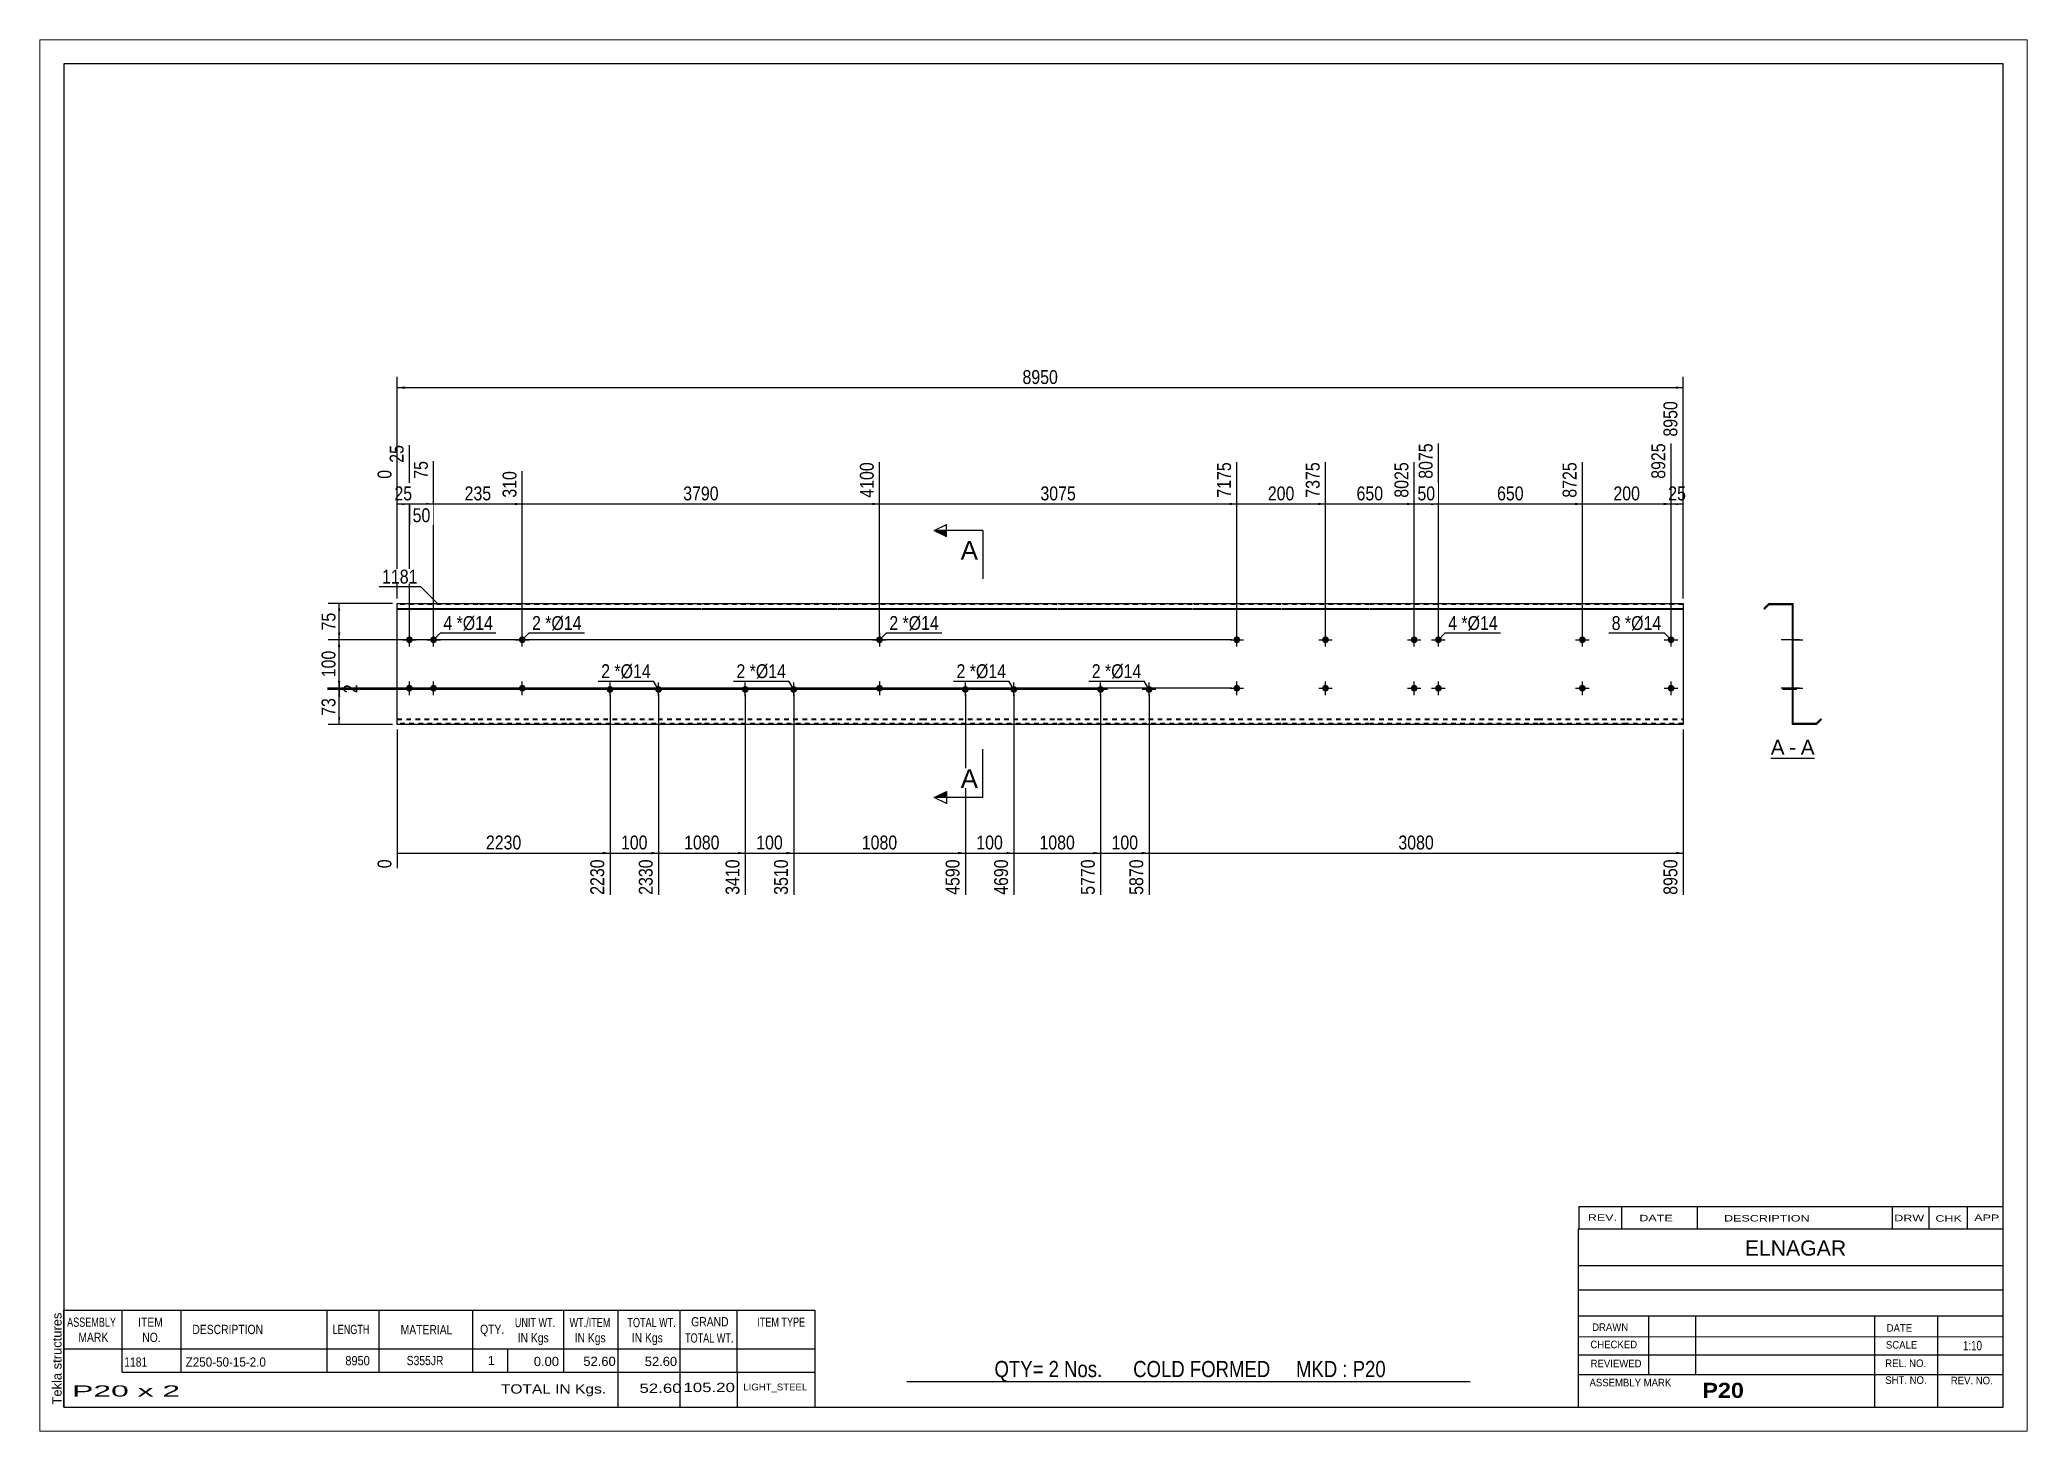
# Paper-space layout 'Layout1' of a CAD drawing. Header units: millimetres. Extents: x 0 to 410, y 0 to 287.
# The model-space entities are those that its viewports show. They can reach past a viewport. Long polylines and large blocks are cut down to what shows.
import ezdxf

# ---------------------------------------------------------------- set-up
doc = ezdxf.new("R2010")
doc.units = ezdxf.units.MM
doc.linetypes.add('DXK_LINE_DOT1', pattern=[1.8814, 0.9407, -0.9407])
doc.layers.add('Viewport layer', color=7, linetype='Continuous', plot=False)
doc.styles.add('Arial', font='ARIAL.TTF', dxfattribs={"height": 0.2})
doc.styles.add('Arial Bold', font='ARIALBD.TTF', dxfattribs={"height": 0.2})
doc.styles.add('Arial Narrow', font='ARIALN.TTF', dxfattribs={"height": 0.2})

# ---------------------------------------------------------------- blocks, each defined once
blk = doc.blocks.new('Unknown-629082387-1783')
at = {"color": 5, "linetype": 'Continuous'}
for p, q in [((331.25, 123.75), (-68.75, 123.75)), ((-68.75, 123.75), (-68.75, -153.25)), ((331.25, -153.25), (331.25, 123.75)), ((-68.75, -153.25), (331.25, -153.25))]:
    blk.add_line(p, q, dxfattribs=at)
at = {"color": 174, "linetype": 'Continuous', "style": 'Arial'}
blk.add_text('Tekla structures', height=1.9102, rotation=90, dxfattribs=at).set_placement((-69.25, -152.75))
blk = doc.blocks.new('Unknown-629082387-12 - 1235')
at = {"color": 7, "linetype": 'Continuous'}
blk.add_line((283.34, -19.45), (292.37, -19.45), dxfattribs=at)
at = {"color": 0, "linetype": 'Continuous'}
blk.add_wipeout([(286.19, -18.7), (286.19, -15.5), (283.34, -15.5), (283.34, -18.7)], dxfattribs=at)
blk.add_wipeout([(288.57, -18.7), (288.57, -15.5), (287.15, -15.5), (287.15, -18.7)], dxfattribs=at)
at = {"color": 96, "linetype": 'Continuous', "style": 'Arial'}
blk.add_text('A', height=3.06, dxfattribs=at).set_placement((283.34, -18.7))
at = {"color": 0, "linetype": 'Continuous'}
blk.add_wipeout([(292.37, -18.7), (292.37, -15.5), (289.53, -15.5), (289.53, -18.7)], dxfattribs=at)
at = {"color": 96, "linetype": 'Continuous', "style": 'Arial'}
for s, p in [('A', (289.53, -18.7)), ('-', (287.15, -18.7))]:
    blk.add_text(s, height=3.06, dxfattribs=at).set_placement(p)
blk = doc.blocks.new('Bolt-629082387-1223 - 1203')
at = {"linetype": 'Continuous'}
for points in [[(172.49, 5, -1), (173.89, 5, -1)], [(262.07, 5, -1), (263.47, 5, -1)]]:
    blk.add_hatch(color=3, dxfattribs=at).paths.add_polyline_path(points)
at = {"color": 3, "linetype": 'Continuous'}
for p, q in [((171.79, 5), (174.59, 5)), ((173.19, 3.6), (173.19, 6.4)), ((261.37, 5), (264.17, 5)), ((262.77, 3.6), (262.77, 6.4))]:
    blk.add_line(p, q, dxfattribs=at)
blk = doc.blocks.new('Part-629082387-1218 - 1203')
at = {"color": 2, "linetype": 'Continuous'}
for p, q in [((0, -12.5), (0, 12.5)), ((0, 12.5), (16.6, 12.5)), ((16.7, 12.5), (34.89, 12.5)), ((34.99, 12.5), (62.79, 12.5)), ((62.89, 12.5), (90.69, 12.5)), ((90.79, 12.5), (108.19, 12.5)), ((108.29, 12.5), (136.09, 12.5)), ((136.19, 12.5), (163.99, 12.5)), ((164.09, 12.5), (182.28, 12.5)), ((182.38, 12.5), (200.58, 12.5)), ((200.68, 12.5), (235.28, 12.5)), ((235.38, 12.5), (253.57, 12.5)), ((253.67, 12.5), (265.27, 12.5)), ((265.27, 12.5), (265.27, -12.5)), ((0, 11.44), (16.6, 11.44)), ((0, 11.3), (16.6, 11.3)), ((16.7, 11.44), (34.89, 11.44)), ((16.7, 11.3), (34.89, 11.3)), ((34.99, 11.44), (62.79, 11.44)), ((34.99, 11.3), (62.79, 11.3)), ((62.89, 11.44), (90.69, 11.44)), ((62.89, 11.3), (90.69, 11.3)), ((90.79, 11.44), (108.19, 11.44)), ((90.79, 11.3), (108.19, 11.3)), ((108.29, 11.44), (136.09, 11.44)), ((108.29, 11.3), (136.09, 11.3)), ((136.19, 11.44), (163.99, 11.44)), ((136.19, 11.3), (163.99, 11.3)), ((164.09, 11.44), (182.28, 11.44)), ((164.09, 11.3), (182.28, 11.3)), ((182.38, 11.44), (200.58, 11.44)), ((182.38, 11.3), (200.58, 11.3)), ((200.68, 11.44), (235.28, 11.44)), ((200.68, 11.3), (235.28, 11.3)), ((235.38, 11.44), (253.57, 11.44)), ((235.38, 11.3), (253.57, 11.3)), ((253.67, 11.44), (265.27, 11.44)), ((253.67, 11.3), (265.27, 11.3)), ((16.6, -12.5), (0, -12.5)), ((34.89, -12.5), (16.7, -12.5)), ((62.79, -12.5), (34.99, -12.5)), ((90.69, -12.5), (62.89, -12.5)), ((108.19, -12.5), (90.79, -12.5)), ((136.09, -12.5), (108.29, -12.5)), ((163.99, -12.5), (136.19, -12.5)), ((182.28, -12.5), (164.09, -12.5)), ((200.58, -12.5), (182.38, -12.5)), ((235.28, -12.5), (200.68, -12.5)), ((253.57, -12.5), (235.38, -12.5)), ((265.27, -12.5), (253.67, -12.5))]:
    blk.add_line(p, q, dxfattribs=at)
at = {"color": 7, "linetype": 'DXK_LINE_DOT1'}
for p, q in [((16.6, 12.3), (0, 12.3)), ((34.89, 12.3), (16.7, 12.3)), ((62.79, 12.3), (34.99, 12.3)), ((90.69, 12.3), (62.89, 12.3)), ((108.19, 12.3), (90.79, 12.3)), ((136.09, 12.3), (108.29, 12.3)), ((163.99, 12.3), (136.19, 12.3)), ((182.28, 12.3), (164.09, 12.3)), ((200.58, 12.3), (182.38, 12.3)), ((235.28, 12.3), (200.68, 12.3)), ((253.57, 12.3), (235.38, 12.3)), ((265.27, 12.3), (253.67, 12.3)), ((0, -11.3), (16.6, -11.3)), ((0, -11.44), (16.6, -11.44)), ((16.6, -12.3), (0, -12.3)), ((16.7, -11.3), (34.89, -11.3)), ((16.7, -11.44), (34.89, -11.44)), ((34.89, -12.3), (16.7, -12.3)), ((34.99, -11.3), (62.79, -11.3)), ((34.99, -11.44), (62.79, -11.44)), ((62.79, -12.3), (34.99, -12.3)), ((62.89, -11.3), (90.69, -11.3)), ((62.89, -11.44), (90.69, -11.44)), ((90.69, -12.3), (62.89, -12.3)), ((90.79, -11.3), (108.19, -11.3)), ((90.79, -11.44), (108.19, -11.44)), ((108.19, -12.3), (90.79, -12.3)), ((108.29, -11.3), (136.09, -11.3)), ((108.29, -11.44), (136.09, -11.44)), ((136.09, -12.3), (108.29, -12.3)), ((136.19, -11.3), (163.99, -11.3)), ((136.19, -11.44), (163.99, -11.44)), ((163.99, -12.3), (136.19, -12.3)), ((164.09, -11.3), (182.28, -11.3)), ((164.09, -11.44), (182.28, -11.44)), ((182.28, -12.3), (164.09, -12.3)), ((182.38, -11.3), (200.58, -11.3)), ((182.38, -11.44), (200.58, -11.44)), ((200.58, -12.3), (182.38, -12.3)), ((200.68, -11.3), (235.28, -11.3)), ((200.68, -11.44), (235.28, -11.44)), ((235.28, -12.3), (200.68, -12.3)), ((235.38, -11.3), (253.57, -11.3)), ((235.38, -11.44), (253.57, -11.44)), ((253.57, -12.3), (235.38, -12.3)), ((253.67, -11.3), (265.27, -11.3)), ((253.67, -11.44), (265.27, -11.44)), ((265.27, -12.3), (253.67, -12.3))]:
    blk.add_line(p, q, dxfattribs=at)
blk = doc.blocks.new('Bolt-629082387-1219 - 1203')
at = {"linetype": 'Continuous'}
for points in [[(190.78, 5, -1), (192.18, 5, -1)], [(243.77, 5, -1), (245.17, 5, -1)]]:
    blk.add_hatch(color=3, dxfattribs=at).paths.add_polyline_path(points)
at = {"color": 3, "linetype": 'Continuous'}
for p, q in [((190.08, 5), (192.88, 5)), ((191.48, 3.6), (191.48, 6.4)), ((243.07, 5), (245.87, 5)), ((244.47, 3.6), (244.47, 6.4))]:
    blk.add_line(p, q, dxfattribs=at)
blk = doc.blocks.new('Bolt-629082387-1220 - 1203')
at = {"linetype": 'Continuous'}
for points in [[(209.08, 5, -1), (210.48, 5, -1)], [(214.08, 5, -1), (215.48, 5, -1)], [(209.08, -5, -1), (210.48, -5, -1)], [(214.08, -5, -1), (215.48, -5, -1)]]:
    blk.add_hatch(color=3, dxfattribs=at).paths.add_polyline_path(points)
at = {"color": 3, "linetype": 'Continuous'}
for p, q in [((208.38, 5), (211.18, 5)), ((209.78, 3.6), (209.78, 6.4)), ((213.38, 5), (216.18, 5)), ((214.78, 3.6), (214.78, 6.4)), ((209.78, -6.4), (209.78, -3.6)), ((214.78, -6.4), (214.78, -3.6)), ((208.38, -5), (211.18, -5)), ((213.38, -5), (216.18, -5))]:
    blk.add_line(p, q, dxfattribs=at)
blk = doc.blocks.new('Bolt-629082387-1221 - 1203')
at = {"linetype": 'Continuous'}
for points in [[(190.78, -5, -1), (192.18, -5, -1)], [(243.77, -5, -1), (245.17, -5, -1)]]:
    blk.add_hatch(color=3, dxfattribs=at).paths.add_polyline_path(points)
at = {"color": 3, "linetype": 'Continuous'}
for p, q in [((191.48, -6.4), (191.48, -3.6)), ((244.47, -6.4), (244.47, -3.6)), ((190.08, -5), (192.88, -5)), ((243.07, -5), (245.87, -5))]:
    blk.add_line(p, q, dxfattribs=at)
blk = doc.blocks.new('Bolt-629082387-1222 - 1203')
at = {"linetype": 'Continuous'}
for points in [[(172.49, -5, -1), (173.89, -5, -1)], [(262.07, -5, -1), (263.47, -5, -1)]]:
    blk.add_hatch(color=3, dxfattribs=at).paths.add_polyline_path(points)
at = {"color": 3, "linetype": 'Continuous'}
for p, q in [((173.19, -6.4), (173.19, -3.6)), ((262.77, -6.4), (262.77, -3.6)), ((171.79, -5), (174.59, -5)), ((261.37, -5), (264.17, -5))]:
    blk.add_line(p, q, dxfattribs=at)
blk = doc.blocks.new('Bolt-629082387-1224 - 1203')
at = {"linetype": 'Continuous'}
for points in [[(100.19, 5, -1), (98.79, 5, -1)], [(100.19, -5, -1), (98.79, -5, -1)]]:
    blk.add_hatch(color=3, dxfattribs=at).paths.add_polyline_path(points)
at = {"color": 3, "linetype": 'Continuous'}
for p, q in [((98.09, 5), (100.89, 5)), ((99.49, 6.4), (99.49, 3.6)), ((99.49, -3.6), (99.49, -6.4)), ((98.09, -5), (100.89, -5))]:
    blk.add_line(p, q, dxfattribs=at)
blk = doc.blocks.new('Bolt-629082387-1225 - 1203')
at = {"linetype": 'Continuous'}
for points in [[(25.09, 5, -1), (26.49, 5, -1)], [(25.09, -5, -1), (26.49, -5, -1)]]:
    blk.add_hatch(color=3, dxfattribs=at).paths.add_polyline_path(points)
at = {"color": 3, "linetype": 'Continuous'}
for p, q in [((24.39, 5), (27.19, 5)), ((25.79, 3.6), (25.79, 6.4)), ((25.79, -6.4), (25.79, -3.6)), ((24.39, -5), (27.19, -5))]:
    blk.add_line(p, q, dxfattribs=at)
blk = doc.blocks.new('Bolt-629082387-1226 - 1203')
at = {"linetype": 'Continuous'}
for points in [[(145.09, -5.95, -1), (145.09, -4.55, -1)], [(155.09, -5.95, -1), (155.09, -4.55, -1)]]:
    blk.add_hatch(color=3, dxfattribs=at).paths.add_polyline_path(points)
at = {"color": 3, "linetype": 'Continuous'}
for p, q in [((145.09, -6.65), (145.09, -3.85)), ((155.09, -6.65), (155.09, -3.85)), ((146.49, -5.25), (143.69, -5.25)), ((156.49, -5.25), (153.69, -5.25))]:
    blk.add_line(p, q, dxfattribs=at)
blk = doc.blocks.new('Bolt-629082387-1227 - 1203')
at = {"linetype": 'Continuous'}
for points in [[(117.19, -5.95, -1), (117.19, -4.55, -1)], [(127.19, -5.95, -1), (127.19, -4.55, -1)]]:
    blk.add_hatch(color=3, dxfattribs=at).paths.add_polyline_path(points)
at = {"color": 3, "linetype": 'Continuous'}
for p, q in [((117.19, -6.65), (117.19, -3.85)), ((127.19, -6.65), (127.19, -3.85)), ((118.59, -5.25), (115.79, -5.25)), ((128.59, -5.25), (125.79, -5.25))]:
    blk.add_line(p, q, dxfattribs=at)
blk = doc.blocks.new('Bolt-629082387-1228 - 1203')
at = {"linetype": 'Continuous'}
for points in [[(71.79, -5.95, -1), (71.79, -4.55, -1)], [(81.79, -5.95, -1), (81.79, -4.55, -1)]]:
    blk.add_hatch(color=3, dxfattribs=at).paths.add_polyline_path(points)
at = {"color": 3, "linetype": 'Continuous'}
for p, q in [((71.79, -6.65), (71.79, -3.85)), ((81.79, -6.65), (81.79, -3.85)), ((73.19, -5.25), (70.39, -5.25)), ((83.19, -5.25), (80.39, -5.25))]:
    blk.add_line(p, q, dxfattribs=at)
blk = doc.blocks.new('Bolt-629082387-1229 - 1203')
at = {"linetype": 'Continuous'}
for points in [[(43.89, -5.95, -1), (43.89, -4.55, -1)], [(53.89, -5.95, -1), (53.89, -4.55, -1)]]:
    blk.add_hatch(color=3, dxfattribs=at).paths.add_polyline_path(points)
at = {"color": 3, "linetype": 'Continuous'}
for p, q in [((43.89, -6.65), (43.89, -3.85)), ((53.89, -6.65), (53.89, -3.85)), ((45.29, -5.25), (42.49, -5.25)), ((55.29, -5.25), (52.49, -5.25))]:
    blk.add_line(p, q, dxfattribs=at)
blk = doc.blocks.new('Bolt-629082387-1230 - 1203')
at = {"linetype": 'Continuous'}
for points in [[(1.8, 5, -1), (3.2, 5, -1)], [(6.8, 5, -1), (8.2, 5, -1)], [(1.8, -5, -1), (3.2, -5, -1)], [(6.8, -5, -1), (8.2, -5, -1)]]:
    blk.add_hatch(color=3, dxfattribs=at).paths.add_polyline_path(points)
at = {"color": 3, "linetype": 'Continuous'}
for p, q in [((1.1, 5), (3.9, 5)), ((2.5, 3.6), (2.5, 6.4)), ((6.1, 5), (8.9, 5)), ((7.5, 3.6), (7.5, 6.4)), ((2.5, -6.4), (2.5, -3.6)), ((7.5, -6.4), (7.5, -3.6)), ((1.1, -5), (3.9, -5)), ((6.1, -5), (8.9, -5))]:
    blk.add_line(p, q, dxfattribs=at)
blk = doc.blocks.new('Bolt-629082387-1240 - 1235')
at = {"linetype": 'Continuous'}
blk.add_hatch(color=3, dxfattribs=at).paths.add_polyline_path([(287.76, -4.3), (287.76, -5.7), (287.96, -5.7), (287.96, -4.3)])
blk.add_hatch(color=3, dxfattribs=at).paths.add_polyline_path([(287.76, -4.3), (287.76, -5.7), (287.96, -5.7), (287.96, -4.3)])
at = {"color": 3, "linetype": 'Continuous'}
for p, q in [((288.76, -5), (285.46, -5)), ((288.76, -5), (285.46, -5)), ((287.96, -4.3), (287.76, -4.3)), ((287.96, -4.3), (287.76, -4.3)), ((287.96, -5.7), (287.76, -5.7)), ((287.96, -5.7), (287.76, -5.7))]:
    blk.add_line(p, q, dxfattribs=at)
blk = doc.blocks.new('Part-629082387-1237 - 1235')
at = {"color": 2, "linetype": 'Continuous'}
for p, q in [((282.96, 12.5), (281.9, 11.44)), ((282.96, 12.5), (287.96, 12.5)), ((287.96, -12.3), (287.96, 12.5)), ((281.9, 11.44), (282.04, 11.3)), ((282.04, 11.3), (283.04, 12.3)), ((283.04, 12.3), (287.76, 12.3)), ((287.76, 12.3), (287.76, -12.5)), ((292.68, -12.3), (287.96, -12.3)), ((293.68, -11.3), (292.68, -12.3)), ((292.76, -12.5), (293.82, -11.44)), ((293.82, -11.44), (293.68, -11.3)), ((292.76, -12.5), (287.76, -12.5))]:
    blk.add_line(p, q, dxfattribs=at)
blk = doc.blocks.new('Bolt-629082387-1238 - 1235')
at = {"linetype": 'Continuous'}
blk.add_hatch(color=3, dxfattribs=at).paths.add_polyline_path([(287.76, 5.7), (287.76, 4.3), (287.96, 4.3), (287.96, 5.7)])
blk.add_hatch(color=3, dxfattribs=at).paths.add_polyline_path([(287.76, 5.7), (287.76, 4.3), (287.96, 4.3), (287.96, 5.7)])
at = {"color": 3, "linetype": 'Continuous'}
for p, q in [((288.76, 5), (285.46, 5)), ((288.76, 5), (285.46, 5)), ((287.96, 5.7), (287.76, 5.7)), ((287.96, 5.7), (287.76, 5.7)), ((287.96, 4.3), (287.76, 4.3)), ((287.96, 4.3), (287.76, 4.3))]:
    blk.add_line(p, q, dxfattribs=at)
blk = doc.blocks.new('Bolt-629082387-1239 - 1235')
at = {"linetype": 'Continuous'}
for points in [[(287.76, 5.7), (287.76, 4.3), (287.96, 4.3), (287.96, 5.7)], [(287.76, 5.7), (287.76, 4.3), (287.96, 4.3), (287.96, 5.7)], [(287.76, -4.3), (287.76, -5.7), (287.96, -5.7), (287.96, -4.3)], [(287.76, -4.3), (287.76, -5.7), (287.96, -5.7), (287.96, -4.3)]]:
    blk.add_hatch(color=3, dxfattribs=at).paths.add_polyline_path(points)
at = {"color": 3, "linetype": 'Continuous'}
for p, q in [((289.26, 5), (285.46, 5)), ((289.26, 5), (285.46, 5)), ((287.96, 5.7), (287.76, 5.7)), ((287.96, 5.7), (287.76, 5.7)), ((287.96, 4.3), (287.76, 4.3)), ((287.96, 4.3), (287.76, 4.3)), ((289.26, -5), (285.46, -5)), ((289.26, -5), (285.46, -5)), ((287.96, -4.3), (287.76, -4.3)), ((287.96, -4.3), (287.76, -4.3)), ((287.96, -5.7), (287.76, -5.7)), ((287.96, -5.7), (287.76, -5.7))]:
    blk.add_line(p, q, dxfattribs=at)
blk = doc.blocks.new('Bolt-629082387-1241 - 1235')
at = {"linetype": 'Continuous'}
blk.add_hatch(color=3, dxfattribs=at).paths.add_polyline_path([(287.76, -4.3), (287.76, -5.7), (287.96, -5.7), (287.96, -4.3)])
blk.add_hatch(color=3, dxfattribs=at).paths.add_polyline_path([(287.76, -4.3), (287.76, -5.7), (287.96, -5.7), (287.96, -4.3)])
at = {"color": 3, "linetype": 'Continuous'}
for p, q in [((288.76, -5), (285.46, -5)), ((288.76, -5), (285.46, -5)), ((287.96, -4.3), (287.76, -4.3)), ((287.96, -4.3), (287.76, -4.3)), ((287.96, -5.7), (287.76, -5.7)), ((287.96, -5.7), (287.76, -5.7))]:
    blk.add_line(p, q, dxfattribs=at)
blk = doc.blocks.new('Bolt-629082387-1242 - 1235')
at = {"linetype": 'Continuous'}
blk.add_hatch(color=3, dxfattribs=at).paths.add_polyline_path([(287.76, 5.7), (287.76, 4.3), (287.96, 4.3), (287.96, 5.7)])
blk.add_hatch(color=3, dxfattribs=at).paths.add_polyline_path([(287.76, 5.7), (287.76, 4.3), (287.96, 4.3), (287.96, 5.7)])
at = {"color": 3, "linetype": 'Continuous'}
for p, q in [((288.76, 5), (285.46, 5)), ((288.76, 5), (285.46, 5)), ((287.96, 5.7), (287.76, 5.7)), ((287.96, 5.7), (287.76, 5.7)), ((287.96, 4.3), (287.76, 4.3)), ((287.96, 4.3), (287.76, 4.3))]:
    blk.add_line(p, q, dxfattribs=at)
blk = doc.blocks.new('Bolt-629082387-1243 - 1235')
at = {"linetype": 'Continuous'}
for points in [[(287.96, 4.3), (287.96, 5.7), (287.76, 5.7), (287.76, 4.3)], [(287.96, -5.7), (287.96, -4.3), (287.76, -4.3), (287.76, -5.7)]]:
    blk.add_hatch(color=3, dxfattribs=at).paths.add_polyline_path(points)
at = {"color": 3, "linetype": 'Continuous'}
for p, q in [((287.76, 5.7), (287.96, 5.7)), ((287.76, 5), (289.96, 5)), ((287.76, 4.3), (287.96, 4.3)), ((287.76, -4.3), (287.96, -4.3)), ((287.76, -5), (289.96, -5)), ((287.76, -5.7), (287.96, -5.7))]:
    blk.add_line(p, q, dxfattribs=at)
blk = doc.blocks.new('Bolt-629082387-1244 - 1235')
at = {"linetype": 'Continuous'}
for points in [[(287.76, 5.7), (287.76, 4.3), (287.96, 4.3), (287.96, 5.7)], [(287.76, -4.3), (287.76, -5.7), (287.96, -5.7), (287.96, -4.3)]]:
    blk.add_hatch(color=3, dxfattribs=at).paths.add_polyline_path(points)
at = {"color": 3, "linetype": 'Continuous'}
for p, q in [((288.76, 5), (285.46, 5)), ((287.96, 5.7), (287.76, 5.7)), ((287.96, 4.3), (287.76, 4.3)), ((288.76, -5), (285.46, -5)), ((287.96, -4.3), (287.76, -4.3)), ((287.96, -5.7), (287.76, -5.7))]:
    blk.add_line(p, q, dxfattribs=at)
blk = doc.blocks.new('Bolt-629082387-1245 - 1235')
at = {"linetype": 'Continuous'}
blk.add_hatch(color=3, dxfattribs=at).paths.add_polyline_path([(287.96, -5.95), (287.96, -4.55), (287.76, -4.55), (287.76, -5.95)])
blk.add_hatch(color=3, dxfattribs=at).paths.add_polyline_path([(287.96, -5.95), (287.96, -4.55), (287.76, -4.55), (287.76, -5.95)])
at = {"color": 3, "linetype": 'Continuous'}
for p, q in [((288.71, -5.25), (285.76, -5.25)), ((288.71, -5.25), (285.76, -5.25)), ((287.96, -4.55), (287.76, -4.55)), ((287.96, -4.55), (287.76, -4.55)), ((287.96, -5.95), (287.76, -5.95)), ((287.96, -5.95), (287.76, -5.95))]:
    blk.add_line(p, q, dxfattribs=at)
blk = doc.blocks.new('Bolt-629082387-1246 - 1235')
at = {"linetype": 'Continuous'}
blk.add_hatch(color=3, dxfattribs=at).paths.add_polyline_path([(287.96, -5.95), (287.96, -4.55), (287.76, -4.55), (287.76, -5.95)])
blk.add_hatch(color=3, dxfattribs=at).paths.add_polyline_path([(287.96, -5.95), (287.96, -4.55), (287.76, -4.55), (287.76, -5.95)])
at = {"color": 3, "linetype": 'Continuous'}
for p, q in [((288.71, -5.25), (285.76, -5.25)), ((288.71, -5.25), (285.76, -5.25)), ((287.96, -4.55), (287.76, -4.55)), ((287.96, -4.55), (287.76, -4.55)), ((287.96, -5.95), (287.76, -5.95)), ((287.96, -5.95), (287.76, -5.95))]:
    blk.add_line(p, q, dxfattribs=at)
blk = doc.blocks.new('Bolt-629082387-1247 - 1235')
at = {"linetype": 'Continuous'}
blk.add_hatch(color=3, dxfattribs=at).paths.add_polyline_path([(287.96, -5.95), (287.96, -4.55), (287.76, -4.55), (287.76, -5.95)])
blk.add_hatch(color=3, dxfattribs=at).paths.add_polyline_path([(287.96, -5.95), (287.96, -4.55), (287.76, -4.55), (287.76, -5.95)])
at = {"color": 3, "linetype": 'Continuous'}
for p, q in [((288.71, -5.25), (285.76, -5.25)), ((288.71, -5.25), (285.76, -5.25)), ((287.96, -4.55), (287.76, -4.55)), ((287.96, -4.55), (287.76, -4.55)), ((287.96, -5.95), (287.76, -5.95)), ((287.96, -5.95), (287.76, -5.95))]:
    blk.add_line(p, q, dxfattribs=at)
blk = doc.blocks.new('Bolt-629082387-1248 - 1235')
at = {"linetype": 'Continuous'}
blk.add_hatch(color=3, dxfattribs=at).paths.add_polyline_path([(287.96, -5.95), (287.96, -4.55), (287.76, -4.55), (287.76, -5.95)])
blk.add_hatch(color=3, dxfattribs=at).paths.add_polyline_path([(287.96, -5.95), (287.96, -4.55), (287.76, -4.55), (287.76, -5.95)])
at = {"color": 3, "linetype": 'Continuous'}
for p, q in [((288.71, -5.25), (285.76, -5.25)), ((288.71, -5.25), (285.76, -5.25)), ((287.96, -4.55), (287.76, -4.55)), ((287.96, -4.55), (287.76, -4.55)), ((287.96, -5.95), (287.76, -5.95)), ((287.96, -5.95), (287.76, -5.95))]:
    blk.add_line(p, q, dxfattribs=at)
blk = doc.blocks.new('Bolt-629082387-1249 - 1235')
at = {"linetype": 'Continuous'}
for points in [[(287.76, 5.7), (287.76, 4.3), (287.96, 4.3), (287.96, 5.7)], [(287.76, 5.7), (287.76, 4.3), (287.96, 4.3), (287.96, 5.7)], [(287.76, -4.3), (287.76, -5.7), (287.96, -5.7), (287.96, -4.3)], [(287.76, -4.3), (287.76, -5.7), (287.96, -5.7), (287.96, -4.3)]]:
    blk.add_hatch(color=3, dxfattribs=at).paths.add_polyline_path(points)
at = {"color": 3, "linetype": 'Continuous'}
for p, q in [((289.26, 5), (285.46, 5)), ((289.26, 5), (285.46, 5)), ((287.96, 5.7), (287.76, 5.7)), ((287.96, 5.7), (287.76, 5.7)), ((287.96, 4.3), (287.76, 4.3)), ((287.96, 4.3), (287.76, 4.3)), ((289.26, -5), (285.46, -5)), ((289.26, -5), (285.46, -5)), ((287.96, -4.3), (287.76, -4.3)), ((287.96, -4.3), (287.76, -4.3)), ((287.96, -5.7), (287.76, -5.7)), ((287.96, -5.7), (287.76, -5.7))]:
    blk.add_line(p, q, dxfattribs=at)
blk = doc.blocks.new('StraightDimension-629082387-1357 - 1203')
at = {"linetype": 'Continuous'}
for points in [[(-11.75, -3.5), (-12, -5), (-12.25, -3.5)], [(-12.25, -6.75), (-12, -5.25), (-11.75, -6.75)]]:
    blk.add_hatch(color=7, dxfattribs=at).paths.add_polyline_path(points)
at = {"color": 7, "linetype": 'Continuous'}
for p, q in [((172.19, -5), (-14.4, -5)), ((144.09, -5.25), (-14.4, -5.25)), ((-12, -5.25), (-12, -5))]:
    blk.add_line(p, q, dxfattribs=at)
at = {"color": 0}
blk.add_wipeout([(-7.65, -3.61), (-11.85, -3.61), (-11.85, -6.64), (-7.65, -6.64)], dxfattribs=at)
at = {"color": 3, "style": 'Arial Narrow'}
blk.add_text('2', height=2.86, rotation=90.0002, dxfattribs=at).set_placement((-8.25, -6.04))
blk = doc.blocks.new('StraightDimension-629082387-1356 - 1203')
at = {"linetype": 'Continuous'}
for points in [[(-12.25, 3.5), (-12, 5), (-11.75, 3.5)], [(-11.75, -3.5), (-12, -5), (-12.25, -3.5)]]:
    blk.add_hatch(color=7, dxfattribs=at).paths.add_polyline_path(points)
at = {"color": 7, "linetype": 'Continuous'}
for p, q in [((172.19, 5), (-14.25, 5)), ((-12, -5), (-12, 5)), ((172.19, -5), (-14.25, -5))]:
    blk.add_line(p, q, dxfattribs=at)
at = {"color": 0}
blk.add_wipeout([(-12.15, 3.34), (-16.35, 3.34), (-16.35, -3.34), (-12.15, -3.34)], dxfattribs=at)
at = {"color": 3, "style": 'Arial Narrow'}
blk.add_text('100', height=2.863, rotation=90.0002, dxfattribs=at).set_placement((-12.75, -2.74))
blk = doc.blocks.new('StraightDimension-629082387-1355 - 1203')
at = {"linetype": 'Continuous'}
for points in [[(-12.25, 11), (-12, 12.5), (-11.75, 11)], [(-11.75, 6.5), (-12, 5), (-12.25, 6.5)]]:
    blk.add_hatch(color=7, dxfattribs=at).paths.add_polyline_path(points)
at = {"color": 7, "linetype": 'Continuous'}
for p, q in [((-1, 12.5), (-14.25, 12.5)), ((-12, 5), (-12, 12.5)), ((172.19, 5), (-14.25, 5))]:
    blk.add_line(p, q, dxfattribs=at)
at = {"color": 0}
blk.add_wipeout([(-12.15, 11.18), (-16.35, 11.18), (-16.35, 6.32), (-12.15, 6.32)], dxfattribs=at)
at = {"color": 3, "style": 'Arial Narrow'}
blk.add_text('75', height=2.863, rotation=90.0002, dxfattribs=at).set_placement((-12.75, 6.92))
blk = doc.blocks.new('StraightDimension-629082387-1270 - 1203')
at = {"linetype": 'Continuous'}
blk.add_hatch(color=7, dxfattribs=at).paths.add_polyline_path([(208.28, 33.25), (209.78, 33), (208.28, 32.75)])
at = {"color": 7, "linetype": 'Continuous'}
for p, q in [((191.48, 6), (191.48, 41.61)), ((209.78, 6), (209.78, 41.61)), ((191.48, 33), (209.78, 33))]:
    blk.add_line(p, q, dxfattribs=at)
at = {"color": 0}
blk.add_wipeout([(203.97, 33.15), (203.97, 37.35), (197.29, 37.35), (197.29, 33.15)], dxfattribs=at)
at = {"color": 0, "linetype": 'Continuous'}
blk.add_wipeout([(209.18, 42.21), (204.98, 42.21), (204.98, 33.7), (209.18, 33.7)], dxfattribs=at)
at = {"color": 3, "linetype": 'Continuous', "style": 'Arial Narrow'}
blk.add_text('8025', height=2.863, rotation=90.0002, dxfattribs=at).set_placement((208.58, 34.3))
at = {"color": 3, "style": 'Arial Narrow'}
blk.add_text('650', height=2.863, dxfattribs=at).set_placement((197.89, 33.75))
blk = doc.blocks.new('StraightDimension-629082387-1272 - 1203')
at = {"linetype": 'Continuous'}
blk.add_hatch(color=7, dxfattribs=at).paths.add_polyline_path([(171.69, 33.25), (173.19, 33), (171.69, 32.75)])
at = {"color": 7, "linetype": 'Continuous'}
for p, q in [((99.49, 6), (99.49, 41.61)), ((173.19, 6), (173.19, 41.61)), ((99.49, 33), (173.19, 33))]:
    blk.add_line(p, q, dxfattribs=at)
at = {"color": 0, "linetype": 'Continuous'}
blk.add_wipeout([(172.59, 42.21), (168.39, 42.21), (168.39, 33.7), (172.59, 33.7)], dxfattribs=at)
at = {"color": 0}
blk.add_wipeout([(140.6, 33.15), (140.6, 37.35), (132.08, 37.35), (132.08, 33.15)], dxfattribs=at)
at = {"color": 3, "linetype": 'Continuous', "style": 'Arial Narrow'}
blk.add_text('7175', height=2.863, rotation=90.0002, dxfattribs=at).set_placement((171.99, 34.3))
at = {"color": 3, "style": 'Arial Narrow'}
blk.add_text('3075', height=2.863, dxfattribs=at).set_placement((132.68, 33.75))
blk = doc.blocks.new('StraightDimension-629082387-1266 - 1203')
at = {"linetype": 'Continuous'}
blk.add_hatch(color=7, dxfattribs=at).paths.add_polyline_path([(263.77, 33.25), (265.27, 33), (263.77, 32.75)])
at = {"color": 7, "linetype": 'Continuous'}
for p, q in [((265.27, 13.5), (265.27, 54.21)), ((262.77, 6), (262.77, 45.51)), ((262.77, 33), (265.27, 33))]:
    blk.add_line(p, q, dxfattribs=at)
at = {"color": 0, "linetype": 'Continuous'}
blk.add_wipeout([(264.67, 54.81), (260.47, 54.81), (260.47, 46.3), (264.67, 46.3)], dxfattribs=at)
at = {"color": 0}
blk.add_wipeout([(266.44, 33.15), (266.44, 37.35), (261.59, 37.35), (261.59, 33.15)], dxfattribs=at)
at = {"color": 3, "linetype": 'Continuous', "style": 'Arial Narrow'}
blk.add_text('8950', height=2.863, rotation=90.0002, dxfattribs=at).set_placement((264.07, 46.9))
at = {"color": 3, "style": 'Arial Narrow'}
blk.add_text('25', height=2.863, dxfattribs=at).set_placement((262.19, 33.75))
blk = doc.blocks.new('StraightDimension-629082387-1267 - 1203')
at = {"linetype": 'Continuous'}
blk.add_hatch(color=7, dxfattribs=at).paths.add_polyline_path([(261.27, 33.25), (262.77, 33), (261.27, 32.75)])
at = {"color": 7, "linetype": 'Continuous'}
for p, q in [((262.77, 6), (262.77, 45.51)), ((244.47, 6), (244.47, 41.61)), ((244.47, 33), (262.77, 33))]:
    blk.add_line(p, q, dxfattribs=at)
at = {"color": 0}
blk.add_wipeout([(256.96, 33.15), (256.96, 37.35), (250.28, 37.35), (250.28, 33.15)], dxfattribs=at)
at = {"color": 0, "linetype": 'Continuous'}
blk.add_wipeout([(262.17, 46.11), (257.97, 46.11), (257.97, 37.6), (262.17, 37.6)], dxfattribs=at)
at = {"color": 3, "linetype": 'Continuous', "style": 'Arial Narrow'}
blk.add_text('8925', height=2.863, rotation=90.0002, dxfattribs=at).set_placement((261.57, 38.2))
at = {"color": 3, "style": 'Arial Narrow'}
blk.add_text('200', height=2.863, dxfattribs=at).set_placement((250.88, 33.75))
blk = doc.blocks.new('StraightDimension-629082387-1268 - 1203')
at = {"linetype": 'Continuous'}
blk.add_hatch(color=7, dxfattribs=at).paths.add_polyline_path([(242.97, 33.25), (244.47, 33), (242.97, 32.75)])
at = {"color": 7, "linetype": 'Continuous'}
for p, q in [((214.78, 6), (214.78, 45.51)), ((244.47, 6), (244.47, 41.61)), ((214.78, 33), (244.47, 33))]:
    blk.add_line(p, q, dxfattribs=at)
at = {"color": 0, "linetype": 'Continuous'}
blk.add_wipeout([(243.87, 42.21), (239.67, 42.21), (239.67, 33.7), (243.87, 33.7)], dxfattribs=at)
at = {"color": 0}
blk.add_wipeout([(232.97, 33.15), (232.97, 37.35), (226.28, 37.35), (226.28, 33.15)], dxfattribs=at)
at = {"color": 3, "linetype": 'Continuous', "style": 'Arial Narrow'}
blk.add_text('8725', height=2.863, rotation=90.0002, dxfattribs=at).set_placement((243.27, 34.3))
at = {"color": 3, "style": 'Arial Narrow'}
blk.add_text('650', height=2.863, dxfattribs=at).set_placement((226.88, 33.75))
blk = doc.blocks.new('StraightDimension-629082387-1326 - 1203')
at = {"linetype": 'Continuous'}
blk.add_hatch(color=7, dxfattribs=at).paths.add_polyline_path([(52.39, -38.75), (53.89, -39), (52.39, -39.25)])
at = {"color": 7, "linetype": 'Continuous'}
for p, q in [((43.89, -6.25), (43.89, -47.61)), ((53.89, -6.25), (53.89, -47.61)), ((43.89, -39), (53.89, -39))]:
    blk.add_line(p, q, dxfattribs=at)
at = {"color": 0}
blk.add_wipeout([(52.23, -38.85), (52.23, -34.65), (45.55, -34.65), (45.55, -38.85)], dxfattribs=at)
at = {"color": 0, "linetype": 'Continuous'}
blk.add_wipeout([(53.29, -39.7), (49.09, -39.7), (49.09, -48.21), (53.29, -48.21)], dxfattribs=at)
at = {"color": 3, "style": 'Arial Narrow'}
blk.add_text('100', height=2.863, dxfattribs=at).set_placement((46.15, -38.25))
at = {"color": 3, "linetype": 'Continuous', "style": 'Arial Narrow'}
blk.add_text('2330', height=2.863, rotation=90.0002, dxfattribs=at).set_placement((52.69, -47.61))
blk = doc.blocks.new('StraightDimension-629082387-1269 - 1203')
at = {"linetype": 'Continuous'}
blk.add_hatch(color=7, dxfattribs=at).paths.add_polyline_path([(213.28, 33.25), (214.78, 33), (213.28, 32.75)])
at = {"color": 7, "linetype": 'Continuous'}
for p, q in [((214.78, 6), (214.78, 45.51)), ((209.78, 6), (209.78, 41.61)), ((209.78, 33), (214.78, 33))]:
    blk.add_line(p, q, dxfattribs=at)
at = {"color": 0}
blk.add_wipeout([(214.7, 33.15), (214.7, 37.35), (209.85, 37.35), (209.85, 33.15)], dxfattribs=at)
at = {"color": 0, "linetype": 'Continuous'}
blk.add_wipeout([(214.18, 46.11), (209.98, 46.11), (209.98, 37.6), (214.18, 37.6)], dxfattribs=at)
at = {"color": 3, "linetype": 'Continuous', "style": 'Arial Narrow'}
blk.add_text('8075', height=2.863, rotation=90.0002, dxfattribs=at).set_placement((213.58, 38.2))
at = {"color": 3, "style": 'Arial Narrow'}
blk.add_text('50', height=2.863, dxfattribs=at).set_placement((210.45, 33.75))
blk = doc.blocks.new('StraightDimension-629082387-1320 - 1203')
at = {"linetype": 'Continuous'}
blk.add_hatch(color=7, dxfattribs=at).paths.add_polyline_path([(153.59, -38.75), (155.09, -39), (153.59, -39.25)])
at = {"color": 7, "linetype": 'Continuous'}
for p, q in [((145.09, -6.25), (145.09, -47.61)), ((155.09, -6.25), (155.09, -47.61)), ((145.09, -39), (155.09, -39))]:
    blk.add_line(p, q, dxfattribs=at)
at = {"color": 0}
blk.add_wipeout([(153.43, -38.85), (153.43, -34.65), (146.75, -34.65), (146.75, -38.85)], dxfattribs=at)
at = {"color": 0, "linetype": 'Continuous'}
blk.add_wipeout([(154.49, -39.7), (150.29, -39.7), (150.29, -48.21), (154.49, -48.21)], dxfattribs=at)
at = {"color": 3, "style": 'Arial Narrow'}
blk.add_text('100', height=2.863, dxfattribs=at).set_placement((147.35, -38.25))
at = {"color": 3, "linetype": 'Continuous', "style": 'Arial Narrow'}
blk.add_text('5870', height=2.863, rotation=90.0002, dxfattribs=at).set_placement((153.89, -47.61))
blk = doc.blocks.new('StraightDimension-629082387-1271 - 1203')
at = {"linetype": 'Continuous'}
blk.add_hatch(color=7, dxfattribs=at).paths.add_polyline_path([(189.98, 33.25), (191.48, 33), (189.98, 32.75)])
at = {"color": 7, "linetype": 'Continuous'}
for p, q in [((173.19, 6), (173.19, 41.61)), ((191.48, 6), (191.48, 41.61)), ((173.19, 33), (191.48, 33))]:
    blk.add_line(p, q, dxfattribs=at)
at = {"color": 0}
blk.add_wipeout([(185.68, 33.15), (185.68, 37.35), (178.99, 37.35), (178.99, 33.15)], dxfattribs=at)
at = {"color": 0, "linetype": 'Continuous'}
blk.add_wipeout([(190.88, 42.21), (186.68, 42.21), (186.68, 33.7), (190.88, 33.7)], dxfattribs=at)
at = {"color": 3, "linetype": 'Continuous', "style": 'Arial Narrow'}
blk.add_text('7375', height=2.863, rotation=90.0002, dxfattribs=at).set_placement((190.28, 34.3))
at = {"color": 3, "style": 'Arial Narrow'}
blk.add_text('200', height=2.863, dxfattribs=at).set_placement((179.59, 33.75))
blk = doc.blocks.new('StraightDimension-629082387-1273 - 1203')
at = {"linetype": 'Continuous'}
blk.add_hatch(color=7, dxfattribs=at).paths.add_polyline_path([(97.99, 33.25), (99.49, 33), (97.99, 32.75)])
at = {"color": 7, "linetype": 'Continuous'}
for p, q in [((99.49, 6), (99.49, 41.61)), ((25.79, 6), (25.79, 39.78)), ((25.79, 33), (99.49, 33))]:
    blk.add_line(p, q, dxfattribs=at)
at = {"color": 0, "linetype": 'Continuous'}
blk.add_wipeout([(98.89, 42.21), (94.69, 42.21), (94.69, 33.7), (98.89, 33.7)], dxfattribs=at)
at = {"color": 0}
blk.add_wipeout([(66.9, 33.15), (66.9, 37.35), (58.39, 37.35), (58.39, 33.15)], dxfattribs=at)
at = {"color": 3, "linetype": 'Continuous', "style": 'Arial Narrow'}
blk.add_text('4100', height=2.863, rotation=90.0002, dxfattribs=at).set_placement((98.29, 34.3))
at = {"color": 3, "style": 'Arial Narrow'}
blk.add_text('3790', height=2.863, dxfattribs=at).set_placement((58.99, 33.75))
blk = doc.blocks.new('StraightDimension-629082387-1274 - 1203')
at = {"linetype": 'Continuous'}
blk.add_hatch(color=7, dxfattribs=at).paths.add_polyline_path([(24.29, 33.25), (25.79, 33), (24.29, 32.75)])
at = {"color": 7, "linetype": 'Continuous'}
for p, q in [((7.5, 6), (7.5, 41.86)), ((25.79, 6), (25.79, 39.78)), ((7.5, 33), (25.79, 33))]:
    blk.add_line(p, q, dxfattribs=at)
at = {"color": 0}
blk.add_wipeout([(19.99, 33.15), (19.99, 37.35), (13.3, 37.35), (13.3, 33.15)], dxfattribs=at)
at = {"color": 0, "linetype": 'Continuous'}
blk.add_wipeout([(25.19, 40.38), (20.99, 40.38), (20.99, 33.7), (25.19, 33.7)], dxfattribs=at)
at = {"color": 3, "linetype": 'Continuous', "style": 'Arial Narrow'}
blk.add_text('310', height=2.863, rotation=90.0002, dxfattribs=at).set_placement((24.59, 34.3))
at = {"color": 3, "style": 'Arial Narrow'}
blk.add_text('235', height=2.863, dxfattribs=at).set_placement((13.9, 33.75))
blk = doc.blocks.new('StraightDimension-629082387-1275 - 1203')
at = {"linetype": 'Continuous'}
blk.add_hatch(color=7, dxfattribs=at).paths.add_polyline_path([(6, 33.25), (7.5, 33), (6, 32.75)])
at = {"color": 7, "linetype": 'Continuous'}
for p, q in [((2.5, 6), (2.5, 45.16)), ((7.5, 6), (7.5, 41.86)), ((2.5, 33), (7.5, 33))]:
    blk.add_line(p, q, dxfattribs=at)
at = {"color": 0, "linetype": 'Continuous'}
blk.add_wipeout([(6.9, 42.46), (2.7, 42.46), (2.7, 37.6), (6.9, 37.6)], dxfattribs=at)
at = {"color": 0}
blk.add_wipeout([(7.43, 28.65), (7.43, 32.85), (2.57, 32.85), (2.57, 28.65)], dxfattribs=at)
at = {"color": 3, "linetype": 'Continuous', "style": 'Arial Narrow'}
blk.add_text('75', height=2.863, rotation=90.0002, dxfattribs=at).set_placement((6.3, 38.2))
at = {"color": 3, "style": 'Arial Narrow'}
blk.add_text('50', height=2.863, dxfattribs=at).set_placement((3.17, 29.25))
blk = doc.blocks.new('StraightDimension-629082387-1276 - 1203')
at = {"linetype": 'Continuous'}
blk.add_hatch(color=7, dxfattribs=at).paths.add_polyline_path([(1, 33.25), (2.5, 33), (1, 32.75)])
at = {"color": 7, "linetype": 'Continuous'}
for p, q in [((2.5, 6), (2.5, 45.16)), ((0, 13.5), (0, 40.03)), ((0, 33), (2.5, 33))]:
    blk.add_line(p, q, dxfattribs=at)
at = {"color": 0, "linetype": 'Continuous'}
blk.add_wipeout([(1.9, 45.76), (-2.3, 45.76), (-2.3, 40.9), (1.9, 40.9)], dxfattribs=at)
at = {"color": 0}
blk.add_wipeout([(3.68, 33.15), (3.68, 37.35), (-1.18, 37.35), (-1.18, 33.15)], dxfattribs=at)
at = {"color": 0, "linetype": 'Continuous'}
blk.add_wipeout([(-0.6, 40.63), (-4.8, 40.63), (-4.8, 37.6), (-0.6, 37.6)], dxfattribs=at)
at = {"color": 3, "linetype": 'Continuous', "style": 'Arial Narrow'}
for s, height, p in [('25', 2.863, (1.3, 41.5)), ('0', 2.86, (-1.2, 38.2))]:
    blk.add_text(s, height=height, rotation=90.0002, dxfattribs=at).set_placement(p)
at = {"color": 3, "style": 'Arial Narrow'}
blk.add_text('25', height=2.863, dxfattribs=at).set_placement((-0.58, 33.75))
blk = doc.blocks.new('StraightDimension-629082387-1319 - 1203')
at = {"linetype": 'Continuous'}
blk.add_hatch(color=7, dxfattribs=at).paths.add_polyline_path([(263.77, -38.75), (265.27, -39), (263.77, -39.25)])
at = {"color": 7, "linetype": 'Continuous'}
for p, q in [((155.09, -6.25), (155.09, -47.61)), ((265.27, -13.5), (265.27, -47.61)), ((155.09, -39), (265.27, -39))]:
    blk.add_line(p, q, dxfattribs=at)
at = {"color": 0}
blk.add_wipeout([(214.44, -38.85), (214.44, -34.65), (205.92, -34.65), (205.92, -38.85)], dxfattribs=at)
at = {"color": 0, "linetype": 'Continuous'}
blk.add_wipeout([(264.67, -39.7), (260.47, -39.7), (260.47, -48.21), (264.67, -48.21)], dxfattribs=at)
at = {"color": 3, "style": 'Arial Narrow'}
blk.add_text('3080', height=2.863, dxfattribs=at).set_placement((206.52, -38.25))
at = {"color": 3, "linetype": 'Continuous', "style": 'Arial Narrow'}
blk.add_text('8950', height=2.863, rotation=90.0002, dxfattribs=at).set_placement((264.07, -47.61))
blk = doc.blocks.new('StraightDimension-629082387-1321 - 1203')
at = {"linetype": 'Continuous'}
blk.add_hatch(color=7, dxfattribs=at).paths.add_polyline_path([(143.59, -38.75), (145.09, -39), (143.59, -39.25)])
at = {"color": 7, "linetype": 'Continuous'}
for p, q in [((127.19, -6.25), (127.19, -47.61)), ((145.09, -6.25), (145.09, -47.61)), ((127.19, -39), (145.09, -39))]:
    blk.add_line(p, q, dxfattribs=at)
at = {"color": 0}
blk.add_wipeout([(140.4, -38.85), (140.4, -34.65), (131.88, -34.65), (131.88, -38.85)], dxfattribs=at)
at = {"color": 0, "linetype": 'Continuous'}
blk.add_wipeout([(144.49, -39.7), (140.29, -39.7), (140.29, -48.21), (144.49, -48.21)], dxfattribs=at)
at = {"color": 3, "style": 'Arial Narrow'}
blk.add_text('1080', height=2.863, dxfattribs=at).set_placement((132.48, -38.25))
at = {"color": 3, "linetype": 'Continuous', "style": 'Arial Narrow'}
blk.add_text('5770', height=2.863, rotation=90.0002, dxfattribs=at).set_placement((143.89, -47.61))
blk = doc.blocks.new('StraightDimension-629082387-1322 - 1203')
at = {"linetype": 'Continuous'}
blk.add_hatch(color=7, dxfattribs=at).paths.add_polyline_path([(125.69, -38.75), (127.19, -39), (125.69, -39.25)])
at = {"color": 7, "linetype": 'Continuous'}
for p, q in [((117.19, -6.25), (117.19, -47.61)), ((127.19, -6.25), (127.19, -47.61)), ((117.19, -39), (127.19, -39))]:
    blk.add_line(p, q, dxfattribs=at)
at = {"color": 0}
blk.add_wipeout([(125.53, -38.85), (125.53, -34.65), (118.85, -34.65), (118.85, -38.85)], dxfattribs=at)
at = {"color": 0, "linetype": 'Continuous'}
blk.add_wipeout([(126.59, -39.7), (122.39, -39.7), (122.39, -48.21), (126.59, -48.21)], dxfattribs=at)
at = {"color": 3, "style": 'Arial Narrow'}
blk.add_text('100', height=2.863, dxfattribs=at).set_placement((119.45, -38.25))
at = {"color": 3, "linetype": 'Continuous', "style": 'Arial Narrow'}
blk.add_text('4690', height=2.863, rotation=90.0002, dxfattribs=at).set_placement((125.99, -47.61))
blk = doc.blocks.new('StraightDimension-629082387-1323 - 1203')
at = {"linetype": 'Continuous'}
blk.add_hatch(color=7, dxfattribs=at).paths.add_polyline_path([(115.69, -38.75), (117.19, -39), (115.69, -39.25)])
at = {"color": 7, "linetype": 'Continuous'}
for p, q in [((81.79, -6.25), (81.79, -47.61)), ((117.19, -6.25), (117.19, -47.61)), ((81.79, -39), (117.19, -39))]:
    blk.add_line(p, q, dxfattribs=at)
at = {"color": 0}
blk.add_wipeout([(103.75, -38.85), (103.75, -34.65), (95.23, -34.65), (95.23, -38.85)], dxfattribs=at)
at = {"color": 0, "linetype": 'Continuous'}
blk.add_wipeout([(116.59, -39.7), (112.39, -39.7), (112.39, -48.21), (116.59, -48.21)], dxfattribs=at)
at = {"color": 3, "style": 'Arial Narrow'}
blk.add_text('1080', height=2.863, dxfattribs=at).set_placement((95.83, -38.25))
at = {"color": 3, "linetype": 'Continuous', "style": 'Arial Narrow'}
blk.add_text('4590', height=2.863, rotation=90.0002, dxfattribs=at).set_placement((115.99, -47.61))
blk = doc.blocks.new('StraightDimension-629082387-1324 - 1203')
at = {"linetype": 'Continuous'}
blk.add_hatch(color=7, dxfattribs=at).paths.add_polyline_path([(80.29, -38.75), (81.79, -39), (80.29, -39.25)])
at = {"color": 7, "linetype": 'Continuous'}
for p, q in [((71.79, -6.25), (71.79, -47.61)), ((81.79, -6.25), (81.79, -47.61)), ((71.79, -39), (81.79, -39))]:
    blk.add_line(p, q, dxfattribs=at)
at = {"color": 0}
blk.add_wipeout([(80.13, -38.85), (80.13, -34.65), (73.45, -34.65), (73.45, -38.85)], dxfattribs=at)
at = {"color": 0, "linetype": 'Continuous'}
blk.add_wipeout([(81.19, -39.7), (76.99, -39.7), (76.99, -48.21), (81.19, -48.21)], dxfattribs=at)
at = {"color": 3, "style": 'Arial Narrow'}
blk.add_text('100', height=2.863, dxfattribs=at).set_placement((74.05, -38.25))
at = {"color": 3, "linetype": 'Continuous', "style": 'Arial Narrow'}
blk.add_text('3510', height=2.863, rotation=90.0002, dxfattribs=at).set_placement((80.59, -47.61))
blk = doc.blocks.new('StraightDimension-629082387-1389 - 1203')
at = {"linetype": 'Continuous'}
for points in [[(1.5, 56.75), (0, 57), (1.5, 57.25)], [(263.77, 57.25), (265.27, 57), (263.77, 56.75)]]:
    blk.add_hatch(color=7, dxfattribs=at).paths.add_polyline_path(points)
at = {"color": 7, "linetype": 'Continuous'}
for p, q in [((0, 13.5), (0, 59.25)), ((265.27, 13.5), (265.27, 59.25)), ((0, 57), (265.27, 57))]:
    blk.add_line(p, q, dxfattribs=at)
at = {"color": 0}
blk.add_wipeout([(136.89, 57.15), (136.89, 61.35), (128.38, 61.35), (128.38, 57.15)], dxfattribs=at)
at = {"color": 3, "style": 'Arial Narrow'}
blk.add_text('8950', height=2.863, dxfattribs=at).set_placement((128.98, 57.75))
blk = doc.blocks.new('StraightDimension-629082387-1325 - 1203')
at = {"linetype": 'Continuous'}
blk.add_hatch(color=7, dxfattribs=at).paths.add_polyline_path([(70.29, -38.75), (71.79, -39), (70.29, -39.25)])
at = {"color": 7, "linetype": 'Continuous'}
for p, q in [((53.89, -6.25), (53.89, -47.61)), ((71.79, -6.25), (71.79, -47.61)), ((53.89, -39), (71.79, -39))]:
    blk.add_line(p, q, dxfattribs=at)
at = {"color": 0}
blk.add_wipeout([(67.1, -38.85), (67.1, -34.65), (58.58, -34.65), (58.58, -38.85)], dxfattribs=at)
at = {"color": 0, "linetype": 'Continuous'}
blk.add_wipeout([(71.19, -39.7), (66.99, -39.7), (66.99, -48.21), (71.19, -48.21)], dxfattribs=at)
at = {"color": 3, "style": 'Arial Narrow'}
blk.add_text('1080', height=2.863, dxfattribs=at).set_placement((59.18, -38.25))
at = {"color": 3, "linetype": 'Continuous', "style": 'Arial Narrow'}
blk.add_text('3410', height=2.863, rotation=90.0002, dxfattribs=at).set_placement((70.59, -47.61))
blk = doc.blocks.new('StraightDimension-629082387-1327 - 1203')
at = {"linetype": 'Continuous'}
blk.add_hatch(color=7, dxfattribs=at).paths.add_polyline_path([(42.39, -38.75), (43.89, -39), (42.39, -39.25)])
at = {"color": 7, "linetype": 'Continuous'}
for p, q in [((43.89, -6.25), (43.89, -47.61)), ((0, -13.5), (0, -42.13)), ((0, -39), (43.89, -39))]:
    blk.add_line(p, q, dxfattribs=at)
at = {"color": 0}
blk.add_wipeout([(26.2, -38.85), (26.2, -34.65), (17.69, -34.65), (17.69, -38.85)], dxfattribs=at)
at = {"color": 0, "linetype": 'Continuous'}
for points in [[(-0.6, -39.7), (-4.8, -39.7), (-4.8, -42.73), (-0.6, -42.73)], [(43.29, -39.7), (39.09, -39.7), (39.09, -48.21), (43.29, -48.21)]]:
    blk.add_wipeout(points, dxfattribs=at)
at = {"color": 3, "style": 'Arial Narrow'}
blk.add_text('2230', height=2.863, dxfattribs=at).set_placement((18.29, -38.25))
at = {"color": 3, "linetype": 'Continuous', "style": 'Arial Narrow'}
for s, height, p in [('0', 2.86, (-1.2, -42.13)), ('2230', 2.863, (42.69, -47.61))]:
    blk.add_text(s, height=height, rotation=90.0002, dxfattribs=at).set_placement(p)
blk = doc.blocks.new('StraightDimension-629082387-1358 - 1203')
at = {"linetype": 'Continuous'}
for points in [[(-12.25, -6.75), (-12, -5.25), (-11.75, -6.75)], [(-11.75, -11), (-12, -12.5), (-12.25, -11)]]:
    blk.add_hatch(color=7, dxfattribs=at).paths.add_polyline_path(points)
at = {"color": 7, "linetype": 'Continuous'}
for p, q in [((144.09, -5.25), (-14.25, -5.25)), ((-12, -12.5), (-12, -5.25)), ((-1, -12.5), (-14.25, -12.5))]:
    blk.add_line(p, q, dxfattribs=at)
at = {"color": 0}
blk.add_wipeout([(-12.15, -6.45), (-16.35, -6.45), (-16.35, -11.3), (-12.15, -11.3)], dxfattribs=at)
at = {"color": 3, "style": 'Arial Narrow'}
blk.add_text('73', height=2.863, rotation=90.0002, dxfattribs=at).set_placement((-12.75, -10.7))
blk = doc.blocks.new('CBS_BOM-629082387-1844')
at = {"color": 7, "linetype": 'Continuous'}
for p, q in [((-68.78, -141.28), (-68.78, -133.28)), ((-68.78, -133.28), (86.14, -133.28)), ((-56.78, -141.28), (-56.78, -133.28)), ((-44.59, -141.28), (-44.59, -133.28)), ((-14.43, -141.28), (-14.43, -133.28)), ((-3.75, -141.28), (-3.75, -133.28)), ((15.57, -141.28), (15.57, -133.28)), ((34.37, -141.28), (34.37, -133.28)), ((45.58, -141.28), (45.58, -133.28)), ((58.37, -141.28), (58.37, -133.28)), ((70.12, -141.28), (70.12, -133.28)), ((86.14, -133.29), (86.14, -141.27)), ((-68.78, -141.28), (86.14, -141.28)), ((-68.78, -146.08), (-68.78, -141.28)), ((-56.78, -146.08), (-56.78, -141.28)), ((-44.59, -146.08), (-44.59, -141.28)), ((-14.43, -146.08), (-14.43, -141.28)), ((-3.75, -146.08), (-3.75, -141.28)), ((15.57, -146.08), (15.57, -141.28)), ((22.83, -146.08), (22.83, -141.28)), ((34.37, -146.08), (34.37, -141.28)), ((45.58, -146.08), (45.58, -141.28)), ((58.37, -146.08), (58.37, -141.28)), ((70.14, -146.08), (70.14, -141.28)), ((86.14, -141.28), (86.14, -146.08)), ((-68.78, -153.28), (-68.78, -146.1)), ((-56.78, -146.08), (86.14, -146.08)), ((45.58, -153.28), (45.58, -146.1)), ((58.37, -153.28), (58.37, -146.1)), ((70.18, -153.28), (70.18, -146.1)), ((86.14, -146.08), (86.14, -153.28)), ((-68.78, -153.28), (86.14, -153.28))]:
    blk.add_line(p, q, dxfattribs=at)
at = {"color": 3, "linetype": 'Continuous', "style": 'Arial'}
for s, height, width, p in [('ASSEMBLY', 1.91, 0.7, (-68.1, -136.71)), ('ITEM', 1.91, 0.8, (-53.45, -136.71)), ('UNIT WT.', 1.91, 0.7, (24.26, -136.78)), ('WT./ITEM', 1.91, 0.7, (35.55, -136.78)), ('TOTAL WT.', 1.91, 0.7, (47.49, -136.78)), ('GRAND', 1.91, 0.8, (60.64, -136.62)), ('ITEM TYPE', 1.91, 0.7, (74.28, -136.7)), ('MARK', 1.91, 0.8, (-65.78, -139.84)), ('NO.', 1.91, 0.8, (-52.6, -139.84)), ('DESCRIPTION', 1.9102, 0.8, (-42.27, -138.21)), ('LENGTH', 1.91, 0.7, (-13.32, -138.21)), ('MATERIAL', 1.91, 0.8, (0.7, -138.26)), ('QTY.', 1.91, 0.8, (17.09, -138.18)), ('IN Kgs', 1.91, 0.8, (24.84, -139.92)), ('IN Kgs', 1.91, 0.8, (36.59, -139.92)), ('IN Kgs', 1.91, 0.8, (48.38, -139.92)), ('TOTAL WT.', 1.91, 0.7, (59.38, -139.96))]:
    blk.add_text(s, height=height, dxfattribs=dict(at, width=width)).set_placement(p)
at = {"color": 7, "linetype": 'Continuous', "style": 'Arial'}
for s, height, width, p in [('1181', 1.91, 0.8, (-56.32, -144.93)), ('Z250-50-15-2.0', 1.9102, 0.9, (-43.65, -144.93)), ('8950', 1.91, 0.85, (-10.71, -144.65)), ('S355JR', 1.91, 0.8, (1.94, -144.62))]:
    blk.add_text(s, height=height, dxfattribs=dict(at, width=width)).set_placement(p)
for s, p in [('1', (18.66, -144.62)), ('0.00', (28.17, -144.81)), ('52.60', (38.39, -144.78)), ('52.60', (51.06, -144.81))]:
    blk.add_text(s, height=1.91, dxfattribs=at).set_placement(p)
at = {"color": 6, "linetype": 'Continuous', "style": 'Arial'}
for s, height, width, p in [('P20 x 2', 2.292, 2.05, (-67.06, -151.09)), ('TOTAL IN Kgs.', 1.9102, 1.2, (21.38, -150.48)), ('52.60', 1.91, 1.3, (49.97, -150.33)), ('105.20', 1.91, 1.3, (59.04, -150.17))]:
    blk.add_text(s, height=height, dxfattribs=dict(at, width=width)).set_placement(p)
blk.add_text('LIGHT_STEEL', height=1.4135, dxfattribs=at).set_placement((71.39, -149.83))
blk = doc.blocks.new('CBS_CALLOFF-629082387-1845')
at = {"color": 7, "linetype": 'Continuous'}
blk.add_line((105.13, -147.98), (221.36, -148), dxfattribs=at)
at = {"color": 3, "linetype": 'Continuous', "style": 'Arial Narrow'}
blk.add_text('QTY= 2 Nos.      COLD FORMED     MKD : P20', height=3.3405, dxfattribs=at).set_placement((123.2, -147.09))
blk = doc.blocks.new('CBS_NAME_BLOG-629082387-1846')
at = {"color": 7, "linetype": 'Continuous'}
for p, q in [((243.66, -116.5), (331.18, -116.5)), ((243.66, -153.21), (243.66, -116.5)), ((243.66, -124.04), (331.18, -124.04)), ((243.73, -129.09), (331.25, -129.09)), ((243.66, -134.46), (331.18, -134.46)), ((258.18, -146.57), (258.18, -134.47)), ((267.87, -146.54), (267.87, -134.47)), ((304.78, -153.21), (304.78, -134.48)), ((317.83, -153.21), (317.83, -134.47)), ((243.67, -138.76), (331.25, -138.74)), ((243.66, -142.51), (331.18, -142.51)), ((243.66, -146.55), (331.18, -146.55)), ((243.66, -153.25), (331.25, -153.25))]:
    blk.add_line(p, q, dxfattribs=at)
at = {"color": 3, "linetype": 'Continuous', "style": 'Arial'}
blk.add_text('ELNAGAR', height=3.133, dxfattribs=at).set_placement((277.98, -122.03))
at = {"color": 3, "linetype": 'Continuous'}
for s, height, style, width, p in [('DRAWN', 1.566, 'Arial', 0.9, (246.49, -137.57)), ('DATE', 1.566, 'Arial', 0.9, (307.25, -137.73)), ('CHECKED', 1.566, 'Arial', 0.9, (246.14, -141.14)), ('REVIEWED', 1.566, 'Arial', 0.9, (246.18, -145.06)), ('REL. NO.', 1.566, 'Arial', 0.9, (306.96, -145.01)), ('SCALE', 1.566, 'Arial', 0.9, (307.1, -141.21)), ('1:10', 1.957, 'Arial Narrow', 0.9, (322.99, -141.57)), ('ASSEMBLY MARK', 1.5663, 'Arial', 0.9, (245.96, -148.99)), ('SHT. NO.', 1.566, 'Arial', 0.9, (306.96, -148.48)), ('REV. NO.', 1.566, 'Arial', 0.9, (320.48, -148.57)), ('P20', 3.131, 'Arial Bold', 1.1, (269.24, -151.39))]:
    blk.add_text(s, height=height, dxfattribs=dict(at, style=style, width=width)).set_placement(p)
blk = doc.blocks.new('CBS_REVISION-629082387-1847')
at = {"color": 7, "linetype": 'Continuous'}
for p, q in [((243.74, -111.87), (331.24, -111.87)), ((243.74, -111.87), (243.74, -116.5)), ((252.54, -111.87), (252.54, -116.5)), ((268.13, -111.87), (268.13, -116.44)), ((308.39, -111.87), (308.39, -116.5)), ((315.93, -111.87), (315.93, -116.5)), ((323.88, -111.87), (323.88, -116.5)), ((243.74, -116.5), (331.24, -116.5))]:
    blk.add_line(p, q, dxfattribs=at)
at = {"color": 7, "style": 'Arial Narrow', "width": 1.7}
for s, height, p in [('REV.', 1.326, (245.6, -114.82)), ('DATE', 1.326, (256.23, -114.94)), ('DESCRIPTION', 1.3257, (273.71, -114.99)), ('DRW', 1.326, (308.82, -114.93)), ('CHK', 1.326, (317.31, -115.02)), ('APP', 1.326, (325.31, -114.87))]:
    blk.add_text(s, height=height, dxfattribs=at).set_placement(p)
blk = doc.blocks.new('Mark-629082387-1392 - 1203')
at = {"color": 0}
blk.add_wipeout([(4.19, 16.59), (4.19, 19.59), (-3.13, 19.59), (-3.13, 16.59)], dxfattribs=at)
blk.add_wipeout([(4.19, 16.59), (4.19, 19.59), (-3.13, 19.59), (-3.13, 16.59)], dxfattribs=at)
at = {"color": 7, "linetype": 'Continuous'}
for p in [(-3.73, 15.99), (8.32, 12.45)]:
    blk.add_line(p, (4.79, 15.99), dxfattribs=at)
at = {"color": 3, "style": 'Arial Narrow'}
blk.add_text('1181', height=2.863, dxfattribs=at).set_placement((-3.13, 16.59))
blk = doc.blocks.new('Mark-629082387-1417 - 1203')
at = {"color": 0}
blk.add_wipeout([(11.34, 7.01), (11.34, 10.01), (9.51, 10.01), (9.51, 7.01)], dxfattribs=at)
blk.add_wipeout([(11.34, 7.01), (11.34, 10.01), (9.51, 10.01), (9.51, 7.01)], dxfattribs=at)
at = {"color": 7, "linetype": 'Continuous'}
blk.add_line((7.5, 5), (8.91, 6.41), dxfattribs=at)
at = {"color": 0}
blk.add_wipeout([(13.52, 7.01), (13.52, 10.01), (12.24, 10.01), (12.24, 7.01)], dxfattribs=at)
blk.add_wipeout([(13.52, 7.01), (13.52, 10.01), (12.24, 10.01), (12.24, 7.01)], dxfattribs=at)
at = {"color": 3, "style": 'Arial Narrow'}
blk.add_text('4', height=2.86, dxfattribs=at).set_placement((9.51, 7.01))
at = {"color": 0}
blk.add_wipeout([(19.73, 7.01), (19.73, 10.01), (13.52, 10.01), (13.52, 7.01)], dxfattribs=at)
blk.add_wipeout([(19.73, 7.01), (19.73, 10.01), (13.52, 10.01), (13.52, 7.01)], dxfattribs=at)
at = {"color": 7, "linetype": 'Continuous'}
blk.add_line((8.91, 6.41), (20.33, 6.41), dxfattribs=at)
at = {"color": 3, "style": 'Arial Narrow'}
for s, height, p in [('*', 2.86, (12.24, 7.01)), ('Ø14', 2.863, (13.52, 7.01))]:
    blk.add_text(s, height=height, dxfattribs=at).set_placement(p)
blk = doc.blocks.new('Mark-629082387-1412 - 1203')
at = {"color": 0}
blk.add_wipeout([(29.64, 7.01), (29.64, 10.01), (27.81, 10.01), (27.81, 7.01)], dxfattribs=at)
blk.add_wipeout([(29.64, 7.01), (29.64, 10.01), (27.81, 10.01), (27.81, 7.01)], dxfattribs=at)
at = {"color": 7, "linetype": 'Continuous'}
blk.add_line((25.79, 5), (27.21, 6.41), dxfattribs=at)
at = {"color": 0}
blk.add_wipeout([(31.81, 7.01), (31.81, 10.01), (30.54, 10.01), (30.54, 7.01)], dxfattribs=at)
blk.add_wipeout([(31.81, 7.01), (31.81, 10.01), (30.54, 10.01), (30.54, 7.01)], dxfattribs=at)
at = {"color": 3, "style": 'Arial Narrow'}
blk.add_text('2', height=2.86, dxfattribs=at).set_placement((27.81, 7.01))
at = {"color": 0}
blk.add_wipeout([(38.03, 7.01), (38.03, 10.01), (31.81, 10.01), (31.81, 7.01)], dxfattribs=at)
blk.add_wipeout([(38.03, 7.01), (38.03, 10.01), (31.81, 10.01), (31.81, 7.01)], dxfattribs=at)
at = {"color": 7, "linetype": 'Continuous'}
blk.add_line((27.21, 6.41), (38.63, 6.41), dxfattribs=at)
at = {"color": 3, "style": 'Arial Narrow'}
for s, height, p in [('*', 2.86, (30.54, 7.01)), ('Ø14', 2.863, (31.81, 7.01))]:
    blk.add_text(s, height=height, dxfattribs=at).set_placement(p)
blk = doc.blocks.new('Mark-629082387-1411 - 1203')
at = {"color": 0}
blk.add_wipeout([(103.33, 7.01), (103.33, 10.01), (101.51, 10.01), (101.51, 7.01)], dxfattribs=at)
blk.add_wipeout([(103.33, 7.01), (103.33, 10.01), (101.51, 10.01), (101.51, 7.01)], dxfattribs=at)
at = {"color": 7, "linetype": 'Continuous'}
blk.add_line((99.49, 5), (100.91, 6.41), dxfattribs=at)
at = {"color": 0}
blk.add_wipeout([(105.51, 7.01), (105.51, 10.01), (104.23, 10.01), (104.23, 7.01)], dxfattribs=at)
blk.add_wipeout([(105.51, 7.01), (105.51, 10.01), (104.23, 10.01), (104.23, 7.01)], dxfattribs=at)
at = {"color": 3, "style": 'Arial Narrow'}
blk.add_text('2', height=2.86, dxfattribs=at).set_placement((101.51, 7.01))
at = {"color": 0}
blk.add_wipeout([(111.72, 7.01), (111.72, 10.01), (105.51, 10.01), (105.51, 7.01)], dxfattribs=at)
blk.add_wipeout([(111.72, 7.01), (111.72, 10.01), (105.51, 10.01), (105.51, 7.01)], dxfattribs=at)
at = {"color": 7, "linetype": 'Continuous'}
blk.add_line((100.91, 6.41), (112.32, 6.41), dxfattribs=at)
at = {"color": 3, "style": 'Arial Narrow'}
for s, height, p in [('*', 2.86, (104.23, 7.01)), ('Ø14', 2.863, (105.51, 7.01))]:
    blk.add_text(s, height=height, dxfattribs=at).set_placement(p)
blk = doc.blocks.new('Mark-629082387-1410 - 1203')
at = {"color": 0}
blk.add_wipeout([(218.62, 7.01), (218.62, 10.01), (216.79, 10.01), (216.79, 7.01)], dxfattribs=at)
blk.add_wipeout([(218.62, 7.01), (218.62, 10.01), (216.79, 10.01), (216.79, 7.01)], dxfattribs=at)
at = {"color": 7, "linetype": 'Continuous'}
blk.add_line((214.78, 5), (216.19, 6.41), dxfattribs=at)
at = {"color": 0}
blk.add_wipeout([(220.8, 7.01), (220.8, 10.01), (219.52, 10.01), (219.52, 7.01)], dxfattribs=at)
blk.add_wipeout([(220.8, 7.01), (220.8, 10.01), (219.52, 10.01), (219.52, 7.01)], dxfattribs=at)
at = {"color": 3, "style": 'Arial Narrow'}
blk.add_text('4', height=2.86, dxfattribs=at).set_placement((216.79, 7.01))
at = {"color": 0}
blk.add_wipeout([(227.01, 7.01), (227.01, 10.01), (220.8, 10.01), (220.8, 7.01)], dxfattribs=at)
blk.add_wipeout([(227.01, 7.01), (227.01, 10.01), (220.8, 10.01), (220.8, 7.01)], dxfattribs=at)
at = {"color": 7, "linetype": 'Continuous'}
blk.add_line((216.19, 6.41), (227.61, 6.41), dxfattribs=at)
at = {"color": 3, "style": 'Arial Narrow'}
for s, height, p in [('*', 2.86, (219.52, 7.01)), ('Ø14', 2.863, (220.8, 7.01))]:
    blk.add_text(s, height=height, dxfattribs=at).set_placement(p)
blk = doc.blocks.new('Mark-629082387-1414 - 1203')
at = {"color": 0}
blk.add_wipeout([(117.2, -2.92), (117.2, 0.08), (115.37, 0.08), (115.37, -2.92)], dxfattribs=at)
blk.add_wipeout([(117.2, -2.92), (117.2, 0.08), (115.37, 0.08), (115.37, -2.92)], dxfattribs=at)
blk.add_wipeout([(119.38, -2.92), (119.38, 0.08), (118.1, 0.08), (118.1, -2.92)], dxfattribs=at)
blk.add_wipeout([(119.38, -2.92), (119.38, 0.08), (118.1, 0.08), (118.1, -2.92)], dxfattribs=at)
at = {"color": 3, "style": 'Arial Narrow'}
blk.add_text('2', height=2.86, dxfattribs=at).set_placement((115.37, -2.92))
at = {"color": 0}
blk.add_wipeout([(125.59, -2.92), (125.59, 0.08), (119.38, 0.08), (119.38, -2.92)], dxfattribs=at)
blk.add_wipeout([(125.59, -2.92), (125.59, 0.08), (119.38, 0.08), (119.38, -2.92)], dxfattribs=at)
at = {"color": 7, "linetype": 'Continuous'}
for p in [(114.77, -3.52), (127.19, -5.25)]:
    blk.add_line(p, (126.19, -3.52), dxfattribs=at)
at = {"color": 3, "style": 'Arial Narrow'}
for s, height, p in [('Ø14', 2.863, (119.38, -2.92)), ('*', 2.86, (118.1, -2.92))]:
    blk.add_text(s, height=height, dxfattribs=at).set_placement(p)
blk = doc.blocks.new('SectionMark-629082387-1264 - 1203')
at = {"linetype": 'Continuous'}
for points in [[(113.28, 27.55), (113.28, 26.3), (110.78, 27.55)], [(113.28, -26.3), (113.28, -27.55), (110.78, -27.55)]]:
    blk.add_hatch(color=30, dxfattribs=at).paths.add_polyline_path(points)
at = {"color": 30, "linetype": 'Continuous'}
for p, q in [((110.78, 27.55), (113.28, 28.8)), ((113.28, 26.3), (113.28, 28.8)), ((110.78, 27.55), (113.28, 26.3)), ((110.78, -27.55), (113.28, -26.3)), ((113.28, -28.8), (110.78, -27.55)), ((113.28, -26.3), (113.28, -28.8))]:
    blk.add_line(p, q, dxfattribs=at)
at = {"color": 0, "linetype": 'Continuous'}
for points in [[(119.78, 21.55), (119.78, 25.55), (116.23, 25.55), (116.23, 21.55)], [(119.78, -25.55), (119.78, -21.55), (116.23, -21.55), (116.23, -25.55)]]:
    blk.add_wipeout(points, dxfattribs=at)
at = {"color": 30, "linetype": 'Continuous'}
for p, q in [((120.78, 27.55), (110.78, 27.55)), ((120.78, 27.55), (120.78, 17.55)), ((120.78, -27.55), (120.78, -17.55)), ((120.78, -27.55), (110.78, -27.55))]:
    blk.add_line(p, q, dxfattribs=at)
at = {"color": 96, "linetype": 'Continuous', "style": 'Arial'}
for p in [(116.23, 21.55), (116.23, -25.55)]:
    blk.add_text('A', height=3.82, dxfattribs=at).set_placement(p)
blk = doc.blocks.new('MarkSet-629082387-1405 - 1203')
at = {"color": 0}
blk.add_wipeout([(252.36, 7.01), (252.36, 10.01), (250.53, 10.01), (250.53, 7.01)], dxfattribs=at)
blk.add_wipeout([(252.36, 7.01), (252.36, 10.01), (250.53, 10.01), (250.53, 7.01)], dxfattribs=at)
blk.add_wipeout([(254.54, 7.01), (254.54, 10.01), (253.26, 10.01), (253.26, 7.01)], dxfattribs=at)
blk.add_wipeout([(254.54, 7.01), (254.54, 10.01), (253.26, 10.01), (253.26, 7.01)], dxfattribs=at)
at = {"color": 3, "style": 'Arial Narrow'}
blk.add_text('8', height=2.86, dxfattribs=at).set_placement((250.53, 7.01))
at = {"color": 0}
blk.add_wipeout([(260.75, 7.01), (260.75, 10.01), (254.54, 10.01), (254.54, 7.01)], dxfattribs=at)
blk.add_wipeout([(260.75, 7.01), (260.75, 10.01), (254.54, 10.01), (254.54, 7.01)], dxfattribs=at)
at = {"color": 7, "linetype": 'Continuous'}
for p in [(249.93, 6.41), (262.77, 5)]:
    blk.add_line(p, (261.35, 6.41), dxfattribs=at)
at = {"color": 3, "style": 'Arial Narrow'}
for s, height, p in [('*', 2.86, (253.26, 7.01)), ('Ø14', 2.863, (254.54, 7.01))]:
    blk.add_text(s, height=height, dxfattribs=at).set_placement(p)
blk = doc.blocks.new('Mark-629082387-1413 - 1203')
at = {"color": 0}
blk.add_wipeout([(145.1, -2.92), (145.1, 0.08), (143.27, 0.08), (143.27, -2.92)], dxfattribs=at)
blk.add_wipeout([(145.1, -2.92), (145.1, 0.08), (143.27, 0.08), (143.27, -2.92)], dxfattribs=at)
blk.add_wipeout([(147.28, -2.92), (147.28, 0.08), (146, 0.08), (146, -2.92)], dxfattribs=at)
blk.add_wipeout([(147.28, -2.92), (147.28, 0.08), (146, 0.08), (146, -2.92)], dxfattribs=at)
at = {"color": 3, "style": 'Arial Narrow'}
blk.add_text('2', height=2.86, dxfattribs=at).set_placement((143.27, -2.92))
at = {"color": 0}
blk.add_wipeout([(153.49, -2.92), (153.49, 0.08), (147.28, 0.08), (147.28, -2.92)], dxfattribs=at)
blk.add_wipeout([(153.49, -2.92), (153.49, 0.08), (147.28, 0.08), (147.28, -2.92)], dxfattribs=at)
at = {"color": 7, "linetype": 'Continuous'}
for p in [(142.67, -3.52), (155.09, -5.25)]:
    blk.add_line(p, (154.09, -3.52), dxfattribs=at)
at = {"color": 3, "style": 'Arial Narrow'}
for s, height, p in [('Ø14', 2.863, (147.28, -2.92)), ('*', 2.86, (146, -2.92))]:
    blk.add_text(s, height=height, dxfattribs=at).set_placement(p)
blk = doc.blocks.new('Mark-629082387-1415 - 1203')
at = {"color": 0}
blk.add_wipeout([(71.8, -2.92), (71.8, 0.08), (69.97, 0.08), (69.97, -2.92)], dxfattribs=at)
blk.add_wipeout([(71.8, -2.92), (71.8, 0.08), (69.97, 0.08), (69.97, -2.92)], dxfattribs=at)
blk.add_wipeout([(73.98, -2.92), (73.98, 0.08), (72.7, 0.08), (72.7, -2.92)], dxfattribs=at)
blk.add_wipeout([(73.98, -2.92), (73.98, 0.08), (72.7, 0.08), (72.7, -2.92)], dxfattribs=at)
at = {"color": 3, "style": 'Arial Narrow'}
blk.add_text('2', height=2.86, dxfattribs=at).set_placement((69.97, -2.92))
at = {"color": 0}
blk.add_wipeout([(80.19, -2.92), (80.19, 0.08), (73.98, 0.08), (73.98, -2.92)], dxfattribs=at)
blk.add_wipeout([(80.19, -2.92), (80.19, 0.08), (73.98, 0.08), (73.98, -2.92)], dxfattribs=at)
at = {"color": 7, "linetype": 'Continuous'}
for p in [(69.37, -3.52), (81.79, -5.25)]:
    blk.add_line(p, (80.79, -3.52), dxfattribs=at)
at = {"color": 3, "style": 'Arial Narrow'}
for s, height, p in [('Ø14', 2.863, (73.98, -2.92)), ('*', 2.86, (72.7, -2.92))]:
    blk.add_text(s, height=height, dxfattribs=at).set_placement(p)
blk = doc.blocks.new('Mark-629082387-1416 - 1203')
at = {"color": 0}
blk.add_wipeout([(43.9, -2.92), (43.9, 0.08), (42.07, 0.08), (42.07, -2.92)], dxfattribs=at)
blk.add_wipeout([(43.9, -2.92), (43.9, 0.08), (42.07, 0.08), (42.07, -2.92)], dxfattribs=at)
blk.add_wipeout([(46.08, -2.92), (46.08, 0.08), (44.8, 0.08), (44.8, -2.92)], dxfattribs=at)
blk.add_wipeout([(46.08, -2.92), (46.08, 0.08), (44.8, 0.08), (44.8, -2.92)], dxfattribs=at)
at = {"color": 3, "style": 'Arial Narrow'}
blk.add_text('2', height=2.86, dxfattribs=at).set_placement((42.07, -2.92))
at = {"color": 0}
blk.add_wipeout([(52.29, -2.92), (52.29, 0.08), (46.08, 0.08), (46.08, -2.92)], dxfattribs=at)
blk.add_wipeout([(52.29, -2.92), (52.29, 0.08), (46.08, 0.08), (46.08, -2.92)], dxfattribs=at)
at = {"color": 7, "linetype": 'Continuous'}
for p in [(41.47, -3.52), (53.89, -5.25)]:
    blk.add_line(p, (52.89, -3.52), dxfattribs=at)
at = {"color": 3, "style": 'Arial Narrow'}
for s, height, p in [('Ø14', 2.863, (46.08, -2.92)), ('*', 2.86, (44.8, -2.92))]:
    blk.add_text(s, height=height, dxfattribs=at).set_placement(p)

msp = doc.modelspace()

# ---------------------------------------------------------------- block references
for name in ['Unknown-629082387-1783', 'Part-629082387-1218 - 1203', 'Part-629082387-1237 - 1235', 'Bolt-629082387-1230 - 1203', 'Bolt-629082387-1225 - 1203', 'Bolt-629082387-1224 - 1203', 'Bolt-629082387-1223 - 1203', 'Bolt-629082387-1219 - 1203', 'Bolt-629082387-1220 - 1203', 'Bolt-629082387-1238 - 1235', 'Bolt-629082387-1239 - 1235', 'Bolt-629082387-1242 - 1235', 'Bolt-629082387-1244 - 1235', 'Bolt-629082387-1249 - 1235', 'Bolt-629082387-1243 - 1235', 'Bolt-629082387-1229 - 1203', 'Bolt-629082387-1228 - 1203', 'Bolt-629082387-1227 - 1203', 'Bolt-629082387-1226 - 1203', 'Bolt-629082387-1222 - 1203', 'Bolt-629082387-1221 - 1203', 'Bolt-629082387-1240 - 1235', 'Bolt-629082387-1241 - 1235', 'Bolt-629082387-1245 - 1235', 'Bolt-629082387-1246 - 1235', 'Bolt-629082387-1247 - 1235', 'Bolt-629082387-1248 - 1235', 'CBS_REVISION-629082387-1847', 'CBS_NAME_BLOG-629082387-1846', 'CBS_BOM-629082387-1844', 'CBS_CALLOFF-629082387-1845']:
    msp.add_blockref(name, (0, 0))

# ---------------------------------------------------------------- next in the draw order: block references
for name in ['StraightDimension-629082387-1266 - 1203', 'StraightDimension-629082387-1270 - 1203', 'StraightDimension-629082387-1357 - 1203', 'Unknown-629082387-12 - 1235']:
    msp.add_blockref(name, (0, 0))

# ---------------------------------------------------------------- next in the draw order: block references
for name in ['StraightDimension-629082387-1267 - 1203', 'StraightDimension-629082387-1356 - 1203']:
    msp.add_blockref(name, (0, 0))

# ---------------------------------------------------------------- next in the draw order: block references
for name in ['StraightDimension-629082387-1268 - 1203', 'StraightDimension-629082387-1355 - 1203', 'MarkSet-629082387-1405 - 1203', 'StraightDimension-629082387-1326 - 1203', 'StraightDimension-629082387-1320 - 1203']:
    msp.add_blockref(name, (0, 0))

# ---------------------------------------------------------------- next in the draw order: block references
for name in ['StraightDimension-629082387-1269 - 1203', 'StraightDimension-629082387-1272 - 1203', 'StraightDimension-629082387-1327 - 1203', 'StraightDimension-629082387-1321 - 1203', 'StraightDimension-629082387-1319 - 1203']:
    msp.add_blockref(name, (0, 0))

# ---------------------------------------------------------------- next in the draw order: block references
for name in ['StraightDimension-629082387-1273 - 1203', 'StraightDimension-629082387-1271 - 1203', 'Mark-629082387-1410 - 1203', 'StraightDimension-629082387-1322 - 1203']:
    msp.add_blockref(name, (0, 0))

# ---------------------------------------------------------------- next in the draw order: block references
for name in ['StraightDimension-629082387-1274 - 1203', 'Mark-629082387-1411 - 1203', 'StraightDimension-629082387-1323 - 1203']:
    msp.add_blockref(name, (0, 0))

# ---------------------------------------------------------------- next in the draw order: block references
for name in ['StraightDimension-629082387-1275 - 1203', 'Mark-629082387-1412 - 1203', 'StraightDimension-629082387-1324 - 1203']:
    msp.add_blockref(name, (0, 0))

# ---------------------------------------------------------------- next in the draw order: block references
for name in ['StraightDimension-629082387-1276 - 1203', 'Mark-629082387-1417 - 1203', 'StraightDimension-629082387-1325 - 1203']:
    msp.add_blockref(name, (0, 0))

# ---------------------------------------------------------------- next in the draw order: block references
for name in ['StraightDimension-629082387-1389 - 1203', 'StraightDimension-629082387-1358 - 1203']:
    msp.add_blockref(name, (0, 0))

# ---------------------------------------------------------------- next in the draw order: block references
for name in ['Mark-629082387-1392 - 1203', 'Mark-629082387-1416 - 1203', 'Mark-629082387-1415 - 1203', 'Mark-629082387-1414 - 1203', 'Mark-629082387-1413 - 1203']:
    msp.add_blockref(name, (0, 0))

# ---------------------------------------------------------------- next in the draw order: block references
msp.add_blockref('SectionMark-629082387-1264 - 1203', (0, 0))

psp = doc.layouts.get("Layout1")

# ---------------------------------------------------------------- viewports
at = {"layer": 'Viewport layer', "view_target_point": (131.25, -14.75)}
psp.add_viewport(center=(205, 143.5), size=(410, 287), view_center_point=(0, 0), view_height=287, dxfattribs=at)

doc.saveas('drawing.dxf')
